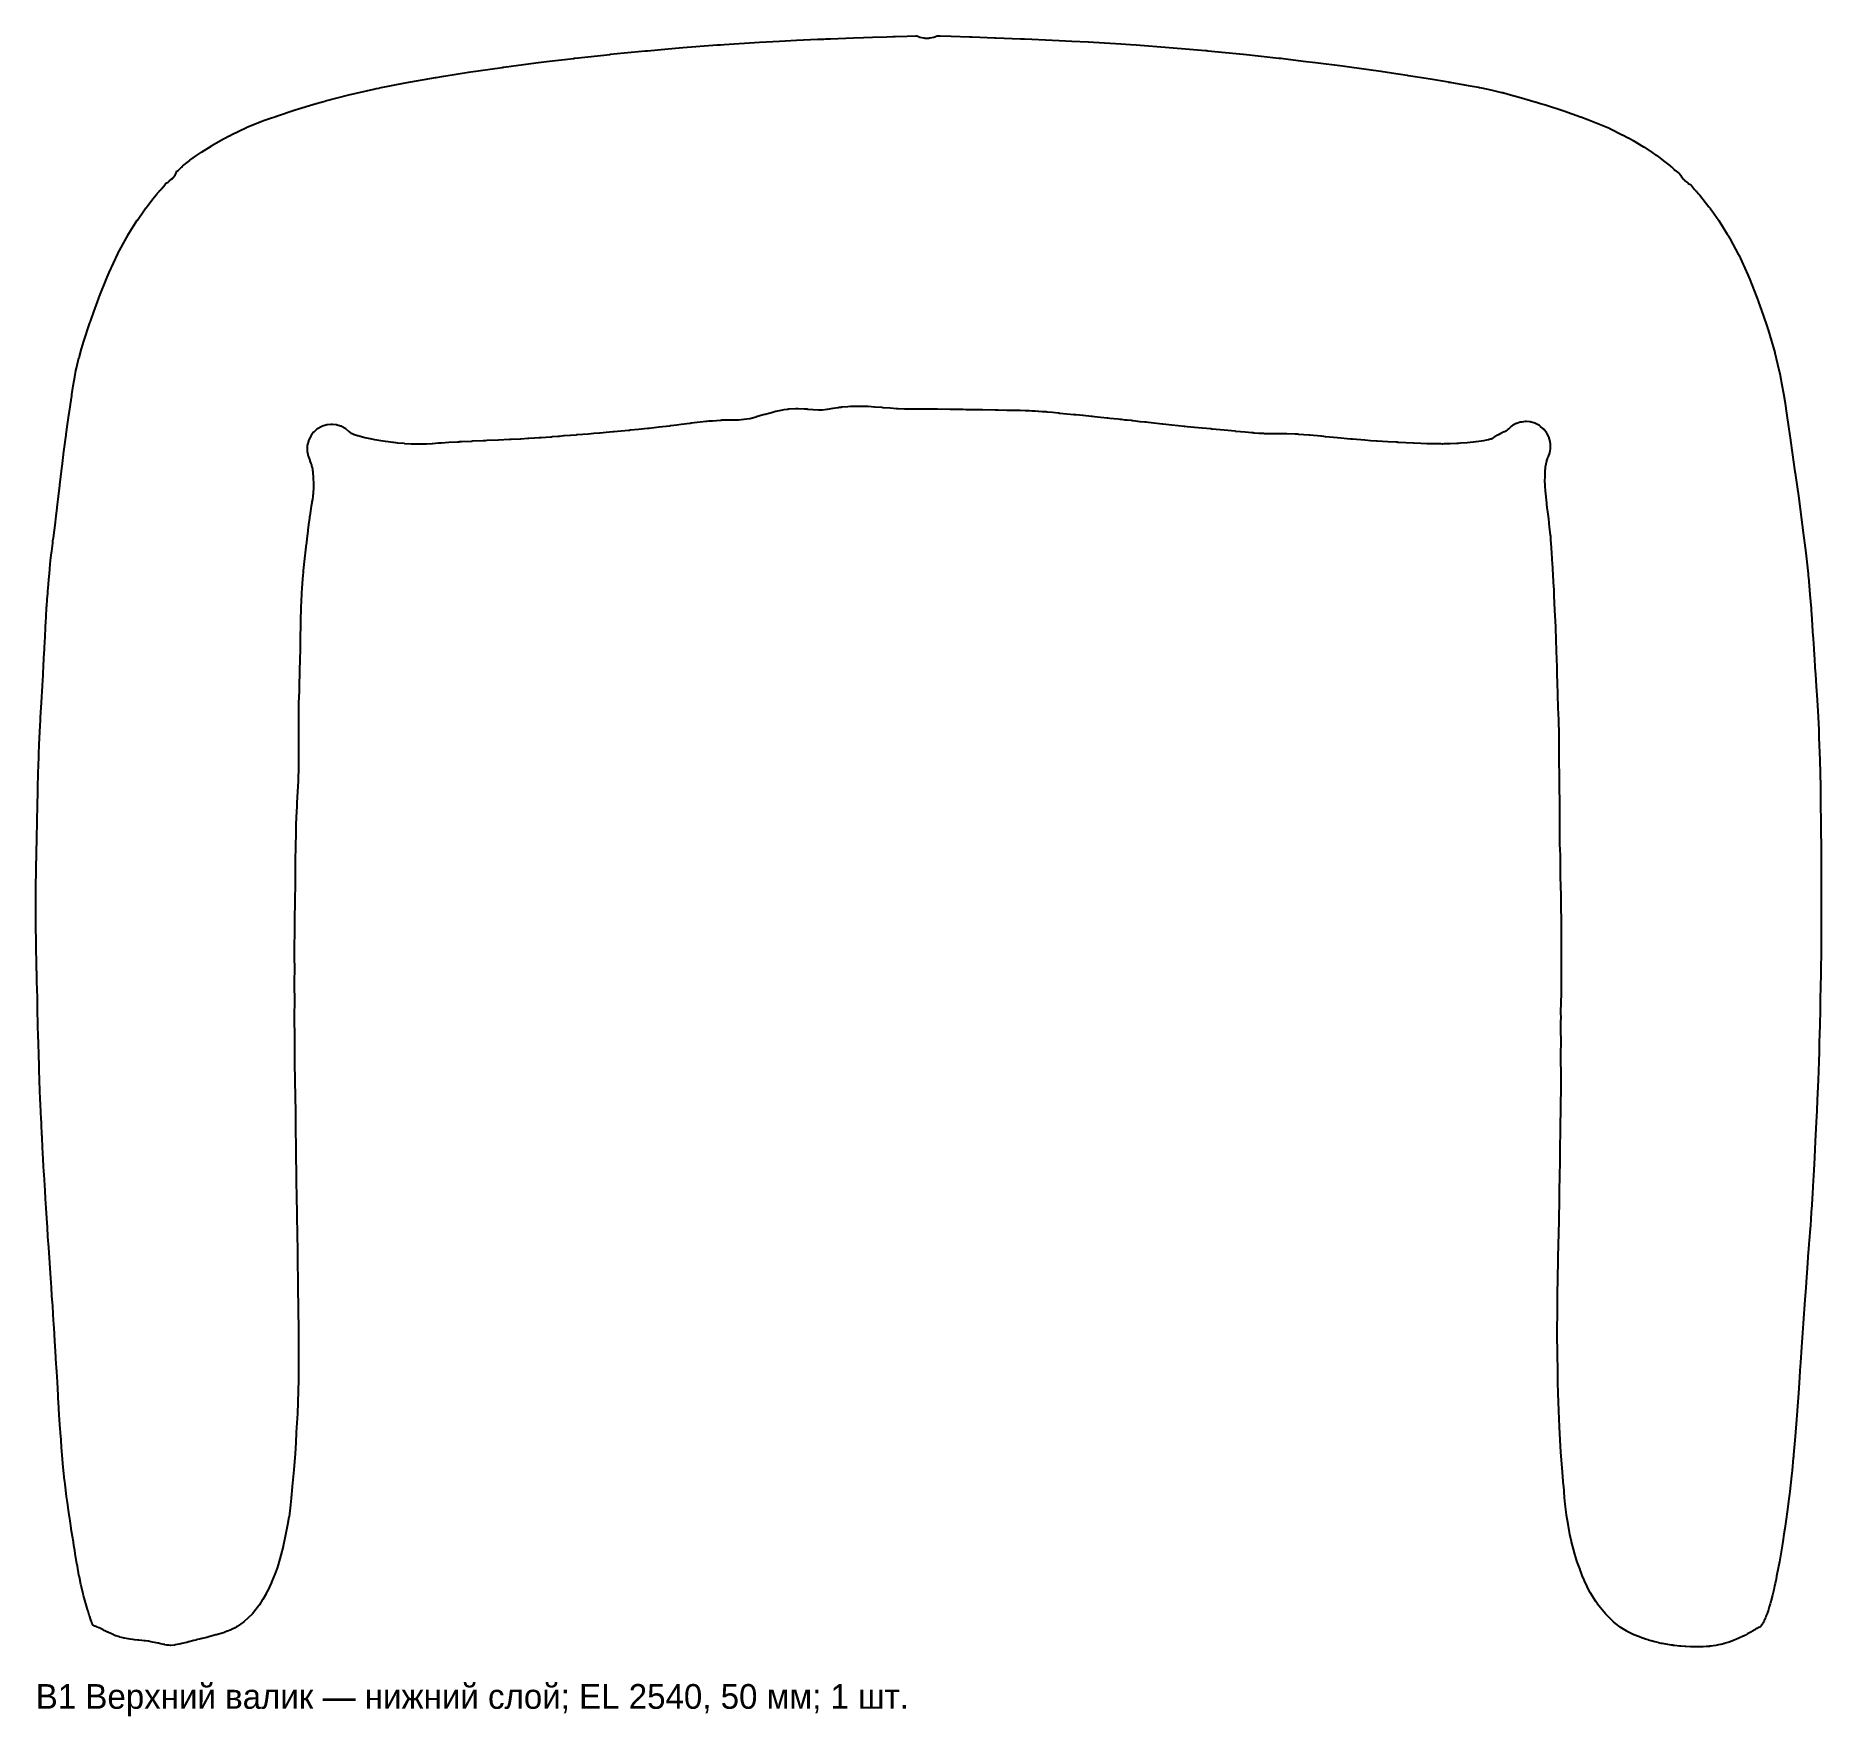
# Model space of a CAD drawing. Header units: millimetres. Extents: x 0 to 722, y -28 to 651.
import ezdxf

# ---------------------------------------------------------------- set-up
doc = ezdxf.new("R2010")
doc.units = ezdxf.units.MM
doc.layers.add('CUT_OUT', color=7, linetype='Continuous')
doc.layers.add('TEXT', color=8, linetype='Continuous')

msp = doc.modelspace()

# ---------------------------------------------------------------- texts
at = {"layer": 'TEXT'}
msp.add_text('В1 Верхний валик — нижний слой; EL 2540, 50 мм; 1 шт.', height=10, dxfattribs=at).set_placement((0, -25))

# ---------------------------------------------------------------- linework, layer by layer
at = {"layer": 'CUT_OUT'}
msp.add_lwpolyline([(22.99, 9.03), (22.96, 9.09), (22.77, 9.6), (22.77, 9.62), (22.74, 9.67), (22.73, 9.71), (22.51, 10.34), (22.28, 11), (22.28, 11), (22, 11.84), (21.99, 11.86), (21.83, 12.34), (21.67, 12.86), (21.17, 14.43), (21.06, 14.8), (21.05, 14.82), (20.95, 15.18), (20.23, 17.62), (20.18, 17.82), (20.17, 17.84), (20.12, 18.01), (19.36, 20.86), (19.36, 20.86), (19.22, 21.37), (19.21, 21.41), (18.39, 24.79), (18.34, 25), (18.33, 25.03), (18.28, 25.29), (17.64, 28.33), (17.57, 28.68), (17.56, 28.71), (17.5, 29.04), (16.84, 32.71), (16.84, 32.72), (16.73, 33.28), (16.73, 33.29), (16.72, 33.34), (16.68, 33.6), (16.68, 33.6), (15.98, 37.77), (15.79, 38.94), (15.47, 40.96), (15.46, 40.97), (15.23, 42.44), (14.87, 44.64), (14.4, 47.67), (14.34, 48.02), (13.88, 51.04), (13.4, 54.29), (13.26, 55.24), (12.81, 58.46), (12.49, 60.84), (12.49, 60.85), (11.88, 65.79), (11.75, 66.89), (11.7, 67.39), (11.69, 67.41), (11.57, 68.67), (11.57, 68.68), (11.57, 68.71), (11.57, 68.72), (11.03, 74.04), (10.85, 76.01), (10.46, 80.67), (10.23, 83.67), (10.02, 86.59), (9.98, 87.16), (9.94, 87.92), (9.94, 87.93), (9.93, 87.98), (9.93, 87.99), (9.54, 93.87), (9.22, 98.96), (9.14, 100.38), (9.08, 101.67), (9.08, 101.68), (9.07, 101.77), (9.07, 101.78), (8.75, 106.97), (8.49, 111.4), (8.41, 112.86), (8.41, 112.88), (8.4, 112.99), (8.4, 113.01), (8.38, 113.32), (8.32, 114.22), (8.01, 119.71), (7.92, 121.43), (7.92, 121.46), (7.91, 121.6), (7.91, 121.62), (7.78, 123.58), (7.42, 129.15), (7.37, 130.11), (7.36, 130.12), (7.36, 130.2), (7.36, 130.21), (7.33, 130.73), (7.33, 130.73), (7.32, 130.77), (7.32, 130.77), (7.25, 131.79), (6.87, 137.74), (6.87, 137.75), (6.58, 141.97), (6.58, 141.98), (6.35, 145.25), (6.09, 149.02), (5.81, 153.17), (5.53, 157.27), (5.53, 157.27), (5.25, 161.45), (4.96, 165.76), (4.71, 169.63), (4.49, 173.22), (4.48, 173.23), (4.48, 173.26), (4.48, 173.26), (4.21, 177.39), (3.97, 181.17), (3.77, 184.48), (3.51, 188.82), (3.38, 191.01), (3.32, 192.14), (3.32, 192.14), (3.32, 192.17), (3.32, 192.18), (3.18, 194.35), (3.03, 197.22), (2.92, 199.63), (2.92, 199.64), (2.91, 199.72), (2.91, 199.74), (2.79, 201.83), (2.58, 205.99), (2.55, 206.55), (2.55, 206.55), (2.55, 206.6), (2.55, 206.61), (2.54, 206.83), (2.54, 206.84), (2.54, 206.87), (2.54, 206.87), (2.52, 207.18), (2.32, 211.18), (2.32, 211.19), (2.16, 214.22), (2.16, 214.23), (2.1, 215.32), (2.04, 216.46), (1.9, 219.11), (1.79, 221.67), (1.79, 221.67), (1.74, 222.67), (1.7, 223.73), (1.62, 225.98), (1.57, 227.84), (1.57, 227.85), (1.57, 227.94), (1.57, 227.96), (1.5, 229.74), (1.41, 232.48), (1.38, 233.9), (1.34, 235.26), (1.34, 235.27), (1.34, 235.31), (1.34, 235.32), (1.24, 238.99), (1.09, 244.27), (1.07, 245.15), (1.05, 246.11), (0.9, 251.96), (0.77, 257.19), (0.77, 257.19), (0.73, 259.09), (0.66, 261.93), (0.56, 266.33), (0.51, 268.49), (0.51, 268.5), (0.51, 268.56), (0.51, 268.57), (0.4, 272.95), (0.38, 273.55), (0.32, 277.46), (0.32, 277.48), (0.32, 277.57), (0.32, 277.59), (0.22, 281.32), (0.2, 282.34), (0.16, 285.61), (0.16, 285.62), (0.16, 285.66), (0.16, 285.66), (0.13, 287.11), (0.1, 289.28), (0.06, 292.02), (0.04, 294.04), (0.02, 296.41), (0.01, 298.77), (0.01, 298.77), (0.01, 298.82), (0.01, 298.83), (0, 300.53), (0, 302.25), (0.01, 304.3), (0.04, 306.53), (0.06, 307.97), (0.09, 309.08), (0.09, 309.09), (0.09, 309.12), (0.09, 309.13), (0.14, 311.94), (0.22, 315.98), (0.23, 316.29), (0.23, 316.29), (0.24, 316.56), (0.24, 316.57), (0.29, 319.05), (0.34, 321.22), (0.34, 321.23), (0.34, 321.25), (0.34, 321.26), (0.45, 326.54), (0.46, 326.96), (0.47, 327.41), (0.47, 327.41), (0.58, 333.1), (0.58, 333.1), (0.62, 335.25), (0.69, 338.81), (0.69, 338.82), (0.7, 339.37), (0.72, 340.19), (0.84, 345.69), (0.9, 348.37), (0.9, 348.38), (0.9, 348.42), (0.9, 348.43), (0.97, 352.01), (1, 353.28), (1, 353.3), (1.11, 356.34), (1.11, 356.35), (1.11, 356.41), (1.11, 356.42), (1.21, 359.73), (1.25, 360.76), (1.43, 364.73), (1.43, 364.74), (1.44, 364.77), (1.44, 364.77), (1.55, 367.37), (1.82, 372.53), (1.92, 374.45), (1.99, 375.76), (2.33, 381.8), (2.72, 388.48), (2.72, 388.48), (2.77, 389.35), (2.77, 389.36), (2.82, 390.15), (3.19, 396.59), (3.19, 396.6), (3.19, 396.66), (3.19, 396.66), (3.46, 401.94), (3.46, 401.95), (3.51, 402.95), (3.51, 402.96), (3.51, 402.99), (3.51, 402.99), (3.55, 403.99), (3.76, 408.34), (3.94, 412.03), (3.94, 412.04), (3.98, 412.91), (4.03, 413.79), (4.19, 416.8), (4.19, 416.82), (4.39, 419.82), (4.42, 420.24), (4.42, 420.26), (4.44, 420.55), (4.44, 420.56), (4.45, 420.62), (4.45, 420.63), (4.67, 423.52), (4.86, 425.79), (4.92, 426.5), (4.92, 426.5), (4.94, 426.79), (5.17, 429.43), (5.35, 431.56), (5.35, 431.57), (5.35, 431.62), (5.35, 431.63), (5.43, 432.57), (5.66, 435.46), (5.66, 435.5), (5.67, 435.59), (5.67, 435.61), (5.69, 435.76), (5.69, 435.78), (5.7, 435.92), (5.7, 435.94), (6.04, 439.21), (6.04, 439.24), (6.14, 440.04), (6.14, 440.06), (6.16, 440.2), (6.16, 440.23), (6.38, 442.27), (6.38, 442.29), (6.46, 442.98), (6.46, 443), (6.87, 446.14), (6.87, 446.16), (6.89, 446.27), (6.89, 446.29), (6.99, 447.19), (7.14, 448.37), (7.54, 451.45), (7.95, 454.56), (7.95, 454.58), (7.96, 454.64), (7.96, 454.65), (8.13, 455.99), (8.13, 455.99), (8.26, 457.07), (8.68, 460.39), (8.68, 460.41), (8.69, 460.52), (8.69, 460.54), (8.84, 461.8), (8.84, 461.82), (9.11, 463.95), (9.11, 463.96), (9.11, 464.01), (9.12, 464.02), (9.23, 464.96), (9.23, 464.97), (9.24, 465.02), (9.24, 465.02), (9.75, 469.53), (9.76, 469.56), (9.76, 469.59), (9.76, 469.62), (9.79, 469.79), (9.79, 469.82), (9.8, 469.9), (10.31, 474.12), (10.45, 475.24), (10.45, 475.26), (10.47, 475.39), (10.47, 475.41), (10.8, 478.27), (10.98, 479.78), (11.25, 481.89), (11.25, 481.9), (11.25, 481.97), (11.26, 481.98), (11.28, 482.15), (11.3, 482.31), (11.77, 486), (12.04, 488.02), (12.28, 489.87), (12.3, 489.97), (12.32, 490.14), (12.32, 490.15), (12.33, 490.19), (12.33, 490.2), (12.89, 494.18), (13.41, 497.89), (13.46, 498.19), (13.5, 498.47), (13.5, 498.49), (13.52, 498.6), (13.52, 498.62), (14.04, 502.27), (14.54, 505.75), (14.54, 505.77), (14.56, 505.88), (14.6, 506.11), (14.6, 506.13), (14.62, 506.26), (14.62, 506.28), (15.14, 509.7), (15.14, 509.72), (15.49, 511.89), (15.5, 511.91), (15.77, 513.44), (16.24, 515.95), (16.25, 516), (16.45, 516.86), (16.45, 516.89), (16.76, 518.14), (17.49, 521.08), (17.51, 521.15), (18.26, 523.69), (18.26, 523.69), (18.27, 523.72), (18.27, 523.72), (19.34, 527.38), (19.36, 527.42), (21.95, 535.29), (22.09, 535.71), (22.1, 535.75), (22.21, 536.03), (22.21, 536.04), (22.23, 536.1), (22.24, 536.11), (23.52, 539.67), (25.52, 545.23), (25.54, 545.28), (28.89, 553.65), (28.89, 553.65), (28.91, 553.69), (28.91, 553.7), (29.27, 554.6), (29.29, 554.67), (29.7, 555.56), (33.17, 563.14), (33.21, 563.23), (36.7, 569.62), (36.7, 569.63), (37.19, 570.52), (37.24, 570.6), (37.7, 571.34), (41.07, 576.7), (41.12, 576.77), (44.02, 580.88), (44.02, 580.89), (44.04, 580.91), (44.04, 580.91), (44.59, 581.69), (44.63, 581.74), (45.04, 582.28), (47.39, 585.32), (47.42, 585.36), (48.9, 587.16), (48.9, 587.17), (48.93, 587.2), (48.93, 587.2), (49.19, 587.52), (49.23, 587.57), (49.31, 587.65), (50.04, 588.47), (50.1, 588.53), (50.37, 588.8), (50.38, 588.81), (50.4, 588.83), (50.41, 588.84), (50.55, 588.98), (50.56, 588.99), (50.61, 589.04), (50.62, 589.05), (50.67, 589.1), (50.79, 589.23), (51.03, 589.49), (52.27, 591.07), (52.47, 591.36), (52.56, 591.51), (52.61, 591.58), (52.67, 591.62), (53.5, 592.09), (53.76, 592.25), (54, 592.44), (55.08, 593.39), (55.3, 593.6), (55.5, 593.84), (56.36, 594.98), (56.54, 595.24), (56.68, 595.51), (57.13, 596.47), (57.17, 596.54), (57.23, 596.58), (57.23, 596.59), (57.32, 596.65), (57.59, 596.87), (59.06, 598.23), (59.31, 598.48), (59.36, 598.54), (59.41, 598.6), (59.44, 598.63), (59.54, 598.72), (60.11, 599.22), (60.18, 599.28), (60.26, 599.34), (60.6, 599.6), (60.6, 599.61), (60.66, 599.65), (60.66, 599.65), (62.29, 600.91), (62.34, 600.95), (65.01, 602.86), (65.79, 603.41), (65.85, 603.45), (66.98, 604.16), (66.99, 604.17), (67.06, 604.21), (67.07, 604.22), (70.89, 606.68), (70.95, 606.72), (75.98, 609.6), (77.28, 610.33), (77.37, 610.38), (78.91, 611.12), (78.92, 611.12), (78.99, 611.15), (79, 611.16), (85.3, 614.24), (85.4, 614.29), (92.47, 617.1), (92.52, 617.12), (94.5, 617.83), (94.55, 617.85), (97.12, 618.67), (97.15, 618.68), (97.28, 618.73), (97.3, 618.73), (104.89, 621.31), (104.93, 621.32), (113.37, 623.86), (115.42, 624.46), (115.47, 624.47), (117.07, 624.89), (117.08, 624.89), (117.14, 624.9), (117.15, 624.91), (126.56, 627.41), (126.61, 627.42), (136.7, 629.72), (136.73, 629.73), (137.64, 629.92), (137.67, 629.92), (138.85, 630.14), (138.86, 630.15), (138.95, 630.16), (138.96, 630.16), (149.36, 632.22), (149.39, 632.22), (161.62, 634.38), (161.77, 634.41), (161.79, 634.41), (161.9, 634.43), (161.91, 634.43), (164.99, 634.92), (174.98, 636.51), (175, 636.51), (188.61, 638.48), (188.62, 638.48), (188.65, 638.48), (188.66, 638.48), (188.96, 638.53), (188.98, 638.53), (189.28, 638.57), (200.15, 640), (203.33, 640.42), (206.59, 640.81), (217.44, 642.12), (217.45, 642.12), (217.8, 642.17), (217.81, 642.17), (218.16, 642.21), (232.31, 643.76), (232.33, 643.77), (246.43, 645.15), (246.92, 645.2), (246.93, 645.2), (247.4, 645.24), (255.72, 645.97), (261.71, 646.49), (275.59, 647.56), (275.59, 647.56), (276.85, 647.66), (278.38, 647.77), (292.61, 648.69), (292.63, 648.69), (300.81, 649.1), (307.64, 649.45), (316.08, 649.85), (318.7, 649.95), (319.45, 649.99), (321.39, 650.06), (330.67, 650.42), (334.9, 650.57), (334.9, 650.57), (338.38, 650.7), (344.18, 650.9), (346.54, 650.98), (347.58, 651.01), (352.38, 651.17), (355.93, 651.28), (356.05, 651.28), (356.07, 651.28), (356.1, 651.28), (356.13, 651.28), (356.19, 651.28), (356.26, 651.26), (356.92, 650.95), (357.22, 650.84), (357.53, 650.75), (358.99, 650.43), (359.3, 650.38), (359.62, 650.36), (361.11, 650.36), (361.44, 650.38), (361.75, 650.43), (363.21, 650.75), (363.52, 650.83), (363.82, 650.95), (364.47, 651.25), (364.53, 651.27), (364.59, 651.27), (365.29, 651.26), (365.3, 651.26), (365.33, 651.25), (365.34, 651.25), (365.43, 651.25), (365.45, 651.25), (365.68, 651.24), (370.2, 651.09), (377.6, 650.84), (377.6, 650.84), (378.09, 650.83), (378.65, 650.81), (387.89, 650.48), (388.24, 650.47), (398.23, 650.08), (399.81, 650.01), (402.78, 649.88), (402.79, 649.88), (413.82, 649.39), (419.03, 649.14), (425.58, 648.83), (425.6, 648.82), (438.74, 648.01), (442.67, 647.76), (442.69, 647.76), (444.95, 647.59), (458.36, 646.59), (458.38, 646.59), (466.6, 645.89), (473.05, 645.33), (473.5, 645.29), (473.52, 645.29), (473.98, 645.24), (488.31, 643.83), (488.33, 643.82), (502.73, 642.24), (503.08, 642.2), (503.1, 642.2), (503.42, 642.16), (503.43, 642.15), (512.58, 641.05), (517.5, 640.46), (528.36, 639.05), (531.22, 638.68), (531.29, 638.67), (543.86, 636.92), (543.88, 636.91), (548.24, 636.26), (554.52, 635.31), (554.54, 635.31), (554.63, 635.29), (554.65, 635.29), (554.87, 635.26), (554.88, 635.26), (555.06, 635.23), (564.02, 633.8), (571.25, 632.58), (571.27, 632.58), (571.35, 632.56), (571.37, 632.56), (571.96, 632.47), (572.44, 632.39), (578.5, 631.34), (578.5, 631.34), (579.21, 631.21), (583.4, 630.47), (583.84, 630.38), (583.87, 630.38), (584.58, 630.23), (584.59, 630.22), (584.66, 630.21), (584.68, 630.21), (588.4, 629.45), (588.45, 629.44), (592.78, 628.4), (593.22, 628.3), (593.28, 628.28), (593.52, 628.21), (593.54, 628.21), (593.64, 628.18), (593.66, 628.17), (596.41, 627.43), (599.88, 626.48), (599.91, 626.47), (606.74, 624.44), (606.76, 624.44), (606.87, 624.4), (606.89, 624.4), (608.49, 623.95), (608.53, 623.94), (610.5, 623.32), (610.51, 623.32), (617.87, 620.94), (617.92, 620.93), (624.7, 618.49), (624.71, 618.48), (624.8, 618.45), (624.82, 618.45), (627.59, 617.48), (627.66, 617.45), (630.33, 616.38), (636.38, 613.87), (636.48, 613.82), (641.54, 611.26), (641.55, 611.26), (641.62, 611.22), (641.63, 611.22), (643.96, 610.06), (644.05, 610.01), (645.91, 608.93), (650.15, 606.41), (650.23, 606.36), (653.59, 604.1), (653.59, 604.09), (653.63, 604.07), (653.63, 604.07), (655.14, 603.06), (655.2, 603.02), (656.21, 602.27), (658.76, 600.37), (658.79, 600.34), (660.35, 599.11), (660.35, 599.1), (660.94, 598.64), (660.99, 598.6), (661.21, 598.41), (661.88, 597.82), (661.95, 597.76), (662.16, 597.56), (662.16, 597.55), (662.38, 597.34), (662.38, 597.34), (662.49, 597.23), (662.6, 597.12), (662.86, 596.9), (664.41, 595.69), (664.7, 595.5), (664.76, 595.46), (664.81, 595.42), (664.85, 595.36), (665.19, 594.73), (665.34, 594.46), (665.53, 594.21), (666.44, 593.11), (666.65, 592.88), (666.88, 592.68), (668, 591.78), (668.25, 591.6), (668.52, 591.45), (669.16, 591.13), (669.22, 591.09), (669.26, 591.04), (669.3, 590.97), (669.5, 590.69), (670.73, 589.17), (670.96, 588.91), (671.09, 588.78), (671.18, 588.69), (671.18, 588.69), (671.21, 588.66), (671.21, 588.66), (671.38, 588.49), (671.63, 588.25), (671.69, 588.19), (672.37, 587.43), (672.51, 587.28), (672.55, 587.23), (672.87, 586.84), (674.29, 585.13), (674.32, 585.09), (676.6, 582.16), (677.08, 581.53), (677.12, 581.48), (677.72, 580.63), (680.56, 576.61), (680.6, 576.55), (684, 571.12), (684, 571.11), (684.49, 570.34), (684.54, 570.26), (685.02, 569.36), (688.6, 562.75), (688.65, 562.66), (692.3, 554.62), (692.7, 553.72), (692.73, 553.65), (693.1, 552.72), (696.66, 543.67), (696.69, 543.61), (698.5, 538.36), (700.15, 533.58), (700.29, 533.18), (700.31, 533.11), (700.52, 532.41), (700.52, 532.4), (703.27, 523.18), (703.3, 523.09), (704.36, 518.59), (705.42, 514.01), (705.43, 513.94), (706.11, 510.23), (706.76, 506.62), (706.76, 506.6), (707.41, 502.71), (707.42, 502.68), (707.98, 498.74), (707.98, 498.74), (708.79, 493.17), (709.55, 487.74), (709.55, 487.73), (709.55, 487.7), (709.55, 487.7), (710.93, 478.02), (710.93, 478.01), (710.94, 477.96), (710.94, 477.95), (711.25, 475.91), (711.46, 474.47), (712.88, 464.3), (714.33, 453.48), (714.34, 453.47), (714.34, 453.41), (714.35, 453.4), (714.42, 452.86), (714.42, 452.85), (714.49, 452.37), (715.77, 442.22), (715.77, 442.2), (716.68, 433.78), (716.68, 433.77), (716.68, 433.74), (716.68, 433.73), (716.76, 433.04), (716.76, 433.02), (716.82, 432.43), (717.44, 425.43), (717.45, 425.41), (717.87, 419.79), (717.87, 419.78), (717.87, 419.76), (717.87, 419.75), (717.94, 418.82), (718.03, 417.65), (718.34, 412.99), (718.51, 410.48), (718.51, 410.46), (718.51, 410.36), (718.52, 410.34), (718.74, 407.46), (718.88, 405.6), (718.88, 405.57), (719, 403.52), (719, 403.49), (719.01, 403.36), (719.01, 403.34), (719.19, 401.01), (719.19, 400.99), (719.29, 399.22), (719.47, 395.99), (719.47, 395.97), (719.48, 395.88), (719.48, 395.87), (719.66, 393.15), (719.66, 393.15), (719.99, 388.33), (720.11, 386.35), (720.21, 384.68), (720.21, 384.67), (720.59, 378.44), (720.59, 378.42), (720.97, 370.7), (721.04, 369.31), (721.04, 369.29), (721.1, 367.58), (721.1, 367.57), (721.42, 358.41), (721.42, 358.39), (721.65, 347.86), (721.7, 345.42), (721.74, 342.53), (721.74, 342.53), (721.89, 331.47), (721.96, 321.91), (721.99, 317.61), (722, 311.45), (722.02, 304.76), (722.01, 301.57), (722.01, 301.57), (722.01, 301.53), (722.01, 301.53), (722.03, 294.73), (722.02, 293.64), (721.96, 287.61), (721.96, 287.6), (721.95, 287.55), (721.95, 287.54), (721.93, 281.62), (721.91, 280.28), (721.81, 274.41), (721.81, 274.41), (721.81, 274.37), (721.81, 274.36), (721.78, 271.7), (721.71, 267.12), (721.62, 261.67), (721.54, 257.6), (721.41, 251.37), (721.21, 244.29), (721.21, 244.28), (721.12, 240.62), (720.99, 236.71), (720.72, 229.13), (720.37, 221.15), (720.37, 221.14), (720.19, 216.74), (719.97, 212.14), (719.59, 204.4), (719.23, 197.91), (719.23, 197.9), (719.22, 197.87), (719.22, 197.86), (718.96, 192.75), (718.6, 186.27), (718.41, 183.02), (718.32, 181.59), (718.32, 181.57), (718.32, 181.49), (718.32, 181.47), (718.16, 178.64), (717.98, 175.76), (717.98, 175.74), (717.77, 172.95), (717.77, 172.93), (717.76, 172.79), (717.76, 172.77), (717.61, 170.34), (717.61, 170.33), (717.43, 167.78), (717.43, 167.76), (717.25, 165.61), (717.25, 165.6), (717.25, 165.52), (717.24, 165.5), (717.18, 164.59), (717.04, 162.7), (716.65, 157.63), (716.65, 157.62), (716.31, 153.12), (716.04, 149.43), (715.73, 145.36), (715.73, 145.36), (715.36, 140.36), (715.36, 140.36), (714.97, 134.85), (714.68, 130.79), (714.68, 130.78), (714.67, 130.73), (714.67, 130.72), (714.43, 126.98), (714.03, 121.21), (713.61, 115.03), (713.61, 115.02), (713.6, 114.99), (713.6, 114.98), (713.39, 111.74), (713.21, 108.86), (712.76, 102.55), (712.24, 95.55), (712.24, 95.54), (712.24, 95.5), (712.24, 95.49), (712.11, 93.56), (711.99, 91.96), (711.45, 85.12), (710.8, 77.6), (710.8, 77.59), (710.79, 77.5), (710.79, 77.49), (710.75, 76.88), (710.71, 76.42), (710.71, 76.4), (710.21, 71.29), (710, 69.18), (710, 69.17), (709.29, 62.84), (709.17, 61.77), (709.16, 61.75), (708.91, 59.87), (708.91, 59.87), (708.91, 59.83), (708.91, 59.82), (708.24, 54.61), (708.23, 54.59), (707.82, 51.64), (707.26, 47.86), (706.9, 45.55), (706.43, 42.59), (706.15, 40.92), (705.07, 34.43), (704.98, 33.94), (704.98, 33.91), (704.93, 33.68), (704.71, 32.55), (704.71, 32.54), (704.7, 32.49), (704.7, 32.48), (703.97, 28.58), (703.97, 28.56), (703.73, 27.38), (703.72, 27.36), (703.36, 25.71), (703.15, 24.72), (702.77, 23.08), (702.77, 23.05), (702.37, 21.47), (702.24, 20.92), (701.84, 19.39), (701.84, 19.37), (701.45, 17.97), (701.31, 17.45), (700.96, 16.24), (700.96, 16.21), (700.63, 15.13), (700.48, 14.67), (700.48, 14.66), (700.23, 13.89), (700.22, 13.86), (699.99, 13.22), (699.8, 12.69), (699.79, 12.66), (699.66, 12.3), (699.64, 12.27), (699.47, 11.84), (699.25, 11.3), (699.22, 11.24), (699.16, 11.1), (699.15, 11.08), (698.97, 10.7), (698.96, 10.67), (698.88, 10.51), (698.87, 10.49), (698.77, 10.27), (698.72, 10.17), (698.49, 9.75), (698.46, 9.69), (698.43, 9.64), (698.31, 9.47), (697.93, 9.01), (697.83, 8.87), (697.78, 8.81), (697.73, 8.73), (697.52, 8.42), (697.37, 8.16), (697.37, 8.16), (697.29, 8.03), (697.22, 7.99), (696.75, 7.81), (696.55, 7.71), (696.41, 7.64), (696.4, 7.64), (696.34, 7.61), (696.33, 7.6), (696.06, 7.47), (695.97, 7.42), (695.49, 7.16), (695.41, 7.11), (694.83, 6.77), (694.64, 6.66), (694.46, 6.56), (694.45, 6.55), (694.42, 6.54), (694.42, 6.53), (693.58, 6.04), (693.57, 6.04), (693.54, 6.02), (692.45, 5.42), (692.45, 5.41), (692.19, 5.27), (692.15, 5.25), (691.34, 4.83), (690.53, 4.41), (690.49, 4.39), (690.14, 4.22), (690.14, 4.22), (688.99, 3.67), (688.75, 3.56), (688.7, 3.53), (687.48, 3.02), (687.48, 3.01), (687.44, 3), (687.43, 2.99), (686.85, 2.74), (686.78, 2.71), (685.17, 2.11), (685.16, 2.11), (685.05, 2.07), (684.99, 2.05), (684.76, 1.98), (683.16, 1.48), (683.1, 1.46), (682.83, 1.38), (682.82, 1.38), (682.8, 1.38), (682.79, 1.38), (682.07, 1.18), (682.04, 1.18), (681.35, 1), (681.29, 0.99), (680.47, 0.82), (679.43, 0.61), (679.34, 0.59), (678.24, 0.44), (678.24, 0.44), (677.54, 0.34), (677.48, 0.33), (676.78, 0.26), (676.76, 0.25), (676.07, 0.2), (676.05, 0.19), (675.98, 0.19), (675.96, 0.19), (675.59, 0.15), (675.53, 0.15), (674.23, 0.07), (674.21, 0.07), (673.85, 0.06), (673.82, 0.06), (673.69, 0.05), (673.67, 0.05), (673.53, 0.04), (673.47, 0.04), (671.85, 0.01), (671.84, 0.01), (671.64, 0), (671.61, 0), (671.47, 0), (671.37, 0), (669.63, 0.03), (669.46, 0.03), (669.43, 0.03), (669.31, 0.03), (669.26, 0.04), (667.31, 0.13), (667.16, 0.14), (667.14, 0.14), (667.09, 0.14), (667.03, 0.15), (665.21, 0.3), (664.81, 0.33), (664.77, 0.34), (662.47, 0.6), (662.42, 0.61), (662.13, 0.65), (662.12, 0.66), (662.08, 0.66), (662.07, 0.66), (661.4, 0.76), (660.03, 0.96), (659.96, 0.97), (659.25, 1.11), (659.23, 1.11), (659.13, 1.13), (659.11, 1.14), (657.85, 1.36), (657.41, 1.44), (657.33, 1.46), (656.25, 1.72), (656.23, 1.72), (656.13, 1.74), (656.12, 1.75), (654.8, 2.04), (654.71, 2.06), (653.22, 2.49), (653.21, 2.49), (653.14, 2.51), (653.13, 2.52), (652.14, 2.79), (652.06, 2.82), (650.98, 3.18), (649.81, 3.58), (649.8, 3.58), (649.73, 3.6), (649.72, 3.61), (649.3, 3.75), (649.21, 3.78), (646.62, 4.8), (646.41, 4.89), (646.31, 4.93), (646.29, 4.94), (643.49, 6.29), (643.39, 6.34), (642.7, 6.75), (642.66, 6.77), (640.7, 7.98), (640.56, 8.08), (638.82, 9.44), (638.8, 9.46), (637.97, 10.13), (637.85, 10.23), (634.84, 13.27), (634.74, 13.38), (631.59, 17.29), (631.52, 17.38), (630.84, 18.38), (630.8, 18.44), (628.57, 22.05), (628.5, 22.18), (628.48, 22.2), (626.3, 26.7), (626.28, 26.73), (625.81, 27.76), (625.76, 27.87), (624.52, 31.23), (624.51, 31.25), (624.47, 31.34), (624.47, 31.36), (623.18, 34.71), (623.15, 34.8), (622.88, 35.66), (622.87, 35.71), (622.23, 37.98), (622.23, 37.99), (621.02, 42.48), (621, 42.57), (620.41, 45.47), (620.4, 45.5), (619.64, 49.59), (619.64, 49.61), (619, 53.27), (618.99, 53.35), (618.47, 57.74), (618.47, 57.77), (618.22, 60.43), (618.21, 60.46), (617.87, 65.08), (617.87, 65.11), (617.85, 65.28), (617.85, 65.31), (617.18, 72.36), (617.18, 72.39), (616.72, 78.76), (616.72, 78.78), (616.43, 83.77), (616.43, 83.79), (616.21, 88.82), (616.21, 88.84), (616.21, 88.95), (616.21, 88.97), (615.85, 95.5), (615.85, 95.52), (615.59, 102.42), (615.47, 106.97), (615.47, 106.99), (615.43, 111.31), (615.43, 111.32), (615.43, 111.4), (615.43, 111.42), (615.3, 118.55), (615.3, 118.57), (615.27, 126.28), (615.29, 130.05), (615.29, 130.07), (615.36, 133.32), (615.36, 133.34), (615.36, 133.46), (615.36, 133.48), (615.41, 142.27), (615.57, 156.11), (615.57, 156.13), (615.58, 156.68), (615.58, 156.7), (615.58, 156.81), (615.58, 156.83), (615.58, 156.94), (615.58, 157.05), (615.59, 157.54), (615.59, 157.56), (615.97, 172.3), (615.97, 172.31), (615.97, 172.36), (615.97, 172.37), (616.15, 181.2), (616.15, 181.2), (616.15, 181.23), (616.15, 181.24), (616.21, 185.16), (616.29, 189.64), (616.41, 196.84), (616.41, 196.84), (616.5, 202.78), (616.57, 207.36), (616.57, 207.36), (616.63, 211.52), (616.71, 216.43), (616.71, 216.44), (616.71, 216.47), (616.71, 216.48), (616.75, 220.65), (616.8, 224.26), (616.84, 227.09), (616.84, 227.11), (616.84, 227.24), (616.84, 227.26), (616.84, 231.35), (616.84, 231.37), (616.84, 231.5), (616.84, 231.52), (616.75, 237.66), (616.75, 237.72), (616.75, 238.08), (616.76, 238.13), (616.76, 238.2), (616.76, 238.35), (616.76, 239.22), (616.76, 239.32), (616.76, 239.39), (616.76, 239.49), (616.76, 239.53), (616.79, 244.9), (616.79, 244.93), (616.79, 245.13), (616.79, 245.17), (616.73, 249.11), (616.73, 249.13), (616.73, 249.18), (616.73, 249.26), (616.73, 249.32), (616.72, 249.67), (616.72, 249.73), (616.72, 249.87), (616.72, 249.93), (616.73, 252.94), (616.73, 253), (616.78, 254.11), (616.78, 254.21), (616.78, 254.77), (616.78, 254.87), (616.75, 255.88), (616.75, 255.94), (616.77, 258.53), (616.78, 258.59), (616.8, 259.19), (616.8, 259.24), (616.81, 259.53), (616.81, 259.59), (616.82, 259.81), (616.82, 260.15), (616.82, 260.17), (616.94, 264.43), (616.94, 264.47), (616.94, 264.68), (616.94, 264.72), (616.96, 270.12), (616.96, 270.16), (616.98, 271.11), (616.98, 271.13), (617.01, 271.78), (617.01, 271.91), (617.01, 272.63), (617.01, 272.76), (616.98, 273.47), (616.98, 273.52), (616.95, 276.05), (616.95, 276.09), (617.03, 283.38), (617.03, 283.4), (617.03, 283.51), (617.03, 283.53), (617.02, 287.72), (617.02, 287.73), (617.02, 287.82), (617.02, 287.84), (616.95, 293.3), (616.86, 299.59), (616.86, 299.59), (616.86, 299.62), (616.86, 299.62), (616.8, 303.65), (616.8, 303.67), (616.8, 303.79), (616.79, 303.82), (616.57, 311.36), (616.57, 311.4), (616.53, 316.42), (616.53, 316.46), (616.57, 318.47), (616.57, 318.55), (616.56, 319.04), (616.56, 319.13), (616.51, 320.4), (616.51, 320.44), (616.49, 321.75), (616.49, 321.81), (616.48, 322.14), (616.48, 322.2), (616.36, 324.46), (616.36, 324.51), (616.24, 332.65), (616.24, 332.68), (616.26, 337.87), (616.26, 337.88), (616.27, 339.78), (616.27, 339.8), (616.27, 339.92), (616.27, 339.94), (616.16, 349.03), (616.14, 350.91), (616.06, 359.3), (616.06, 359.31), (616.06, 359.37), (616.06, 359.38), (616.06, 359.43), (616.05, 359.44), (616.05, 359.49), (616.05, 359.5), (616.05, 359.57), (616.05, 359.59), (615.97, 369.43), (615.94, 374.12), (615.94, 374.2), (615.93, 374.64), (615.92, 374.72), (615.64, 379.65), (615.64, 379.69), (615.31, 389.99), (615.31, 390.03), (615.3, 390.72), (615.3, 390.72), (615.3, 391.21), (615.3, 391.24), (615.3, 391.38), (615.29, 391.41), (615.16, 396.03), (615.01, 402.53), (615.01, 402.54), (615, 402.58), (615, 402.59), (614.73, 411.78), (614.73, 411.83), (614.72, 412.1), (614.71, 412.15), (614.55, 414.75), (614.32, 418.92), (614.32, 418.93), (614.06, 425.03), (613.95, 428.03), (613.94, 428.06), (613.93, 428.27), (613.93, 428.31), (613.62, 433.23), (613.29, 438.4), (613.29, 438.42), (613.25, 439.15), (613.25, 439.17), (613.25, 439.24), (613.25, 439.25), (613.21, 439.9), (613.21, 439.91), (613.21, 440), (613.21, 440.01), (612.93, 444.32), (612.93, 444.32), (612.71, 447.61), (612.71, 447.62), (612.71, 447.72), (612.7, 447.73), (612.61, 449), (612.6, 449.06), (612.57, 449.36), (612.57, 449.42), (612.19, 452.73), (612.19, 452.75), (612.05, 454.16), (612.01, 454.62), (612, 454.75), (611.89, 455.54), (611.87, 455.68), (611.82, 455.93), (611.81, 456), (611.41, 458.86), (611.41, 458.88), (611.2, 460.59), (611.19, 460.67), (611.18, 460.71), (611.18, 460.81), (611.11, 461.41), (611.1, 461.51), (610.99, 462.26), (610.99, 462.31), (610.71, 464.77), (610.71, 464.84), (610.54, 467.28), (610.54, 467.36), (610.5, 467.81), (610.49, 467.89), (610.4, 468.63), (610.39, 468.72), (610.34, 469.62), (610.33, 469.66), (610.28, 471.37), (610.28, 471.45), (610.31, 472.8), (610.31, 472.83), (610.31, 473.02), (610.31, 473.05), (610.31, 474.23), (610.31, 474.34), (610.4, 475.6), (610.41, 475.61), (610.46, 476.33), (610.48, 476.43), (610.55, 476.88), (610.55, 476.89), (610.56, 476.95), (610.56, 476.96), (610.74, 478.18), (610.76, 478.3), (611.02, 479.44), (611.06, 479.57), (611.26, 480.2), (611.33, 480.37), (611.57, 480.88), (611.68, 481.14), (612.21, 482.62), (612.3, 482.91), (612.36, 483.2), (612.56, 484.6), (612.58, 484.9), (612.58, 485.2), (612.5, 486.61), (612.46, 486.91), (612.4, 487.2), (612.04, 488.56), (611.95, 488.85), (611.82, 489.13), (611.2, 490.39), (611.05, 490.65), (610.87, 490.9), (610, 492.01), (609.81, 492.24), (609.59, 492.44), (608.51, 493.35), (608.27, 493.54), (608.02, 493.7), (606.78, 494.37), (606.51, 494.51), (606.23, 494.61), (604.88, 495.03), (604.59, 495.1), (604.29, 495.15), (602.89, 495.29), (602.59, 495.3), (602.28, 495.29), (600.88, 495.14), (600.58, 495.09), (600.29, 495.02), (598.95, 494.59), (598.66, 494.49), (598.39, 494.36), (597.16, 493.67), (596.91, 493.51), (596.67, 493.33), (595.48, 492.31), (595.26, 492.1), (595.08, 491.92), (594.98, 491.82), (594.96, 491.8), (594.91, 491.77), (594.67, 491.62), (594.59, 491.58), (594.43, 491.47), (594.28, 491.38), (593.88, 491.18), (593.84, 491.17), (593.12, 490.84), (593.05, 490.8), (592.64, 490.6), (592.57, 490.56), (592.22, 490.38), (592.21, 490.37), (591.86, 490.19), (591.84, 490.18), (591.22, 489.86), (591.06, 489.77), (590.17, 489.24), (590.02, 489.14), (589.78, 488.98), (589.65, 488.9), (589.47, 488.8), (589.35, 488.74), (588.74, 488.37), (588.61, 488.3), (588.54, 488.27), (588.28, 488.2), (588.22, 488.18), (587.85, 488.07), (587.78, 488.05), (587.43, 487.93), (587.26, 487.88), (586.69, 487.77), (586.66, 487.76), (585.44, 487.53), (585.37, 487.52), (583.55, 487.26), (582.45, 487.11), (582.38, 487.1), (581.37, 487.01), (581.35, 487.01), (581.23, 487), (581.2, 486.99), (578.85, 486.75), (578.8, 486.74), (576.14, 486.54), (576.13, 486.54), (575.33, 486.48), (575.31, 486.48), (574.6, 486.45), (572, 486.32), (571.96, 486.32), (569.42, 486.27), (569.41, 486.27), (569.36, 486.27), (569.35, 486.27), (568.87, 486.25), (568.83, 486.25), (568.36, 486.26), (565.91, 486.27), (565.88, 486.27), (563.39, 486.33), (563.06, 486.34), (563.04, 486.34), (562.72, 486.35), (562.7, 486.35), (562.57, 486.36), (562.55, 486.36), (560.04, 486.44), (557.23, 486.55), (557.21, 486.55), (557.19, 486.55), (554.01, 486.74), (551.06, 486.91), (551.04, 486.91), (550.88, 486.92), (550.85, 486.92), (550.51, 486.93), (550.49, 486.93), (550.07, 486.96), (550.07, 486.96), (550.03, 486.96), (550.02, 486.96), (546.69, 487.14), (542.42, 487.4), (542.3, 487.41), (542.18, 487.41), (539.8, 487.58), (537.39, 487.75), (532.43, 488.17), (532.15, 488.19), (532.12, 488.19), (531.79, 488.23), (531.77, 488.23), (531.68, 488.24), (531.66, 488.24), (526.37, 488.74), (521.51, 489.2), (521.49, 489.2), (520.81, 489.28), (520.8, 489.28), (519.99, 489.37), (519.96, 489.38), (519.79, 489.39), (519.76, 489.4), (515.15, 489.81), (515.12, 489.81), (514.98, 489.83), (514.95, 489.83), (510.64, 490.14), (510.61, 490.15), (510.3, 490.17), (510.23, 490.18), (509.83, 490.21), (509.76, 490.21), (509.46, 490.22), (509.45, 490.22), (509.38, 490.23), (509.37, 490.23), (505.9, 490.35), (505.89, 490.35), (505.8, 490.35), (505.75, 490.35), (505.51, 490.36), (505.47, 490.36), (502.48, 490.41), (502.47, 490.41), (502.44, 490.41), (502.43, 490.41), (502.07, 490.41), (502.05, 490.41), (501.93, 490.42), (501.9, 490.42), (501.45, 490.41), (499.1, 490.41), (497.42, 490.42), (496.96, 490.43), (496.89, 490.43), (496.43, 490.46), (496.4, 490.46), (496.23, 490.47), (496.2, 490.47), (494.69, 490.54), (494.64, 490.54), (492.78, 490.67), (492.75, 490.67), (492.27, 490.71), (492.26, 490.72), (491.81, 490.76), (491.8, 490.76), (491.73, 490.77), (491.72, 490.77), (489.05, 491), (485.3, 491.36), (485.22, 491.37), (485.21, 491.37), (485.18, 491.37), (485.17, 491.37), (485.09, 491.38), (483.55, 491.52), (480.59, 491.81), (480.58, 491.81), (475.73, 492.27), (475.45, 492.3), (475.12, 492.34), (475.11, 492.34), (475.05, 492.34), (475.04, 492.34), (470, 492.82), (465.63, 493.24), (464.71, 493.33), (464.7, 493.33), (464.63, 493.34), (464.62, 493.34), (464.55, 493.34), (464.54, 493.35), (459.47, 493.87), (455.81, 494.28), (455.79, 494.28), (455.65, 494.29), (455.62, 494.3), (454.39, 494.41), (452.14, 494.64), (452.12, 494.64), (449.98, 494.89), (449.95, 494.89), (448.99, 495.02), (448.93, 495.03), (448.59, 495.07), (448.53, 495.07), (446.62, 495.25), (446.58, 495.25), (445.64, 495.37), (445.61, 495.37), (443.82, 495.62), (443.74, 495.63), (443.27, 495.68), (443.19, 495.69), (441.38, 495.84), (441.36, 495.85), (440.63, 495.92), (440.58, 495.92), (439.02, 496.13), (438.95, 496.14), (438.57, 496.18), (438.5, 496.19), (437.69, 496.26), (437.67, 496.26), (435.92, 496.44), (435.9, 496.44), (434.31, 496.62), (433.47, 496.72), (433.44, 496.72), (433.32, 496.73), (433.3, 496.73), (430.56, 497.01), (428.17, 497.25), (428.15, 497.25), (427.28, 497.35), (427.27, 497.35), (427.2, 497.36), (427.19, 497.36), (427.09, 497.37), (427.08, 497.37), (427, 497.38), (426.99, 497.38), (426.9, 497.39), (423.61, 497.73), (423.6, 497.73), (423.54, 497.74), (423.53, 497.74), (420.6, 498.02), (420.59, 498.02), (420.2, 498.06), (419.83, 498.1), (419.82, 498.1), (419.78, 498.1), (419.77, 498.1), (416.94, 498.36), (414.07, 498.63), (414.04, 498.63), (414.02, 498.63), (413.99, 498.64), (413.82, 498.65), (413.79, 498.66), (413.42, 498.69), (413.4, 498.69), (411.11, 498.94), (409.02, 499.16), (408.95, 499.17), (408.6, 499.2), (408.53, 499.21), (407.93, 499.25), (407.92, 499.25), (407.89, 499.25), (407.88, 499.25), (407.06, 499.3), (407.03, 499.3), (405.6, 499.42), (405.58, 499.43), (405.41, 499.44), (405.38, 499.44), (404.18, 499.52), (404.15, 499.52), (403.96, 499.54), (403.93, 499.54), (402.82, 499.59), (401.71, 499.64), (401.69, 499.64), (401.61, 499.65), (401.6, 499.65), (400.28, 499.7), (400.26, 499.7), (400.11, 499.71), (400.08, 499.71), (398.05, 499.76), (398.03, 499.76), (397.28, 499.79), (397.27, 499.79), (397.22, 499.79), (397.21, 499.79), (396.64, 499.81), (396.61, 499.81), (396.42, 499.81), (396.39, 499.81), (393.29, 499.85), (392.74, 499.85), (392.72, 499.85), (389.21, 499.93), (389.19, 499.93), (389.08, 499.93), (389.06, 499.93), (388.63, 499.93), (388.03, 499.94), (382.8, 500.03), (382.8, 500.03), (377.47, 500.12), (377.46, 500.12), (377.41, 500.12), (377.4, 500.12), (376.2, 500.13), (374.98, 500.14), (369.72, 500.22), (369.71, 500.22), (364.64, 500.28), (364.64, 500.28), (363.68, 500.29), (363.67, 500.29), (363.62, 500.29), (363.61, 500.29), (362.87, 500.3), (358.73, 500.32), (355.2, 500.34), (355.2, 500.34), (355.17, 500.34), (355.17, 500.34), (354.66, 500.34), (354.25, 500.35), (351.36, 500.39), (351.33, 500.39), (348.68, 500.49), (348.66, 500.49), (348.59, 500.49), (348.58, 500.49), (348.34, 500.5), (348.3, 500.5), (348.13, 500.51), (348.12, 500.51), (345.5, 500.69), (345.48, 500.69), (342.73, 500.92), (342.73, 500.92), (342.69, 500.92), (342.68, 500.92), (342.45, 500.94), (342.23, 500.96), (342.22, 500.96), (342.16, 500.96), (342.14, 500.96), (339.36, 501.19), (339.22, 501.2), (339.2, 501.2), (336.59, 501.4), (336.54, 501.4), (336.23, 501.42), (336.17, 501.42), (335.5, 501.45), (335.42, 501.45), (335.02, 501.46), (334.95, 501.46), (332.48, 501.44), (332.45, 501.44), (331.28, 501.45), (331.27, 501.45), (330.97, 501.45), (330.81, 501.45), (329.89, 501.41), (329.73, 501.4), (329.47, 501.37), (328.41, 501.27), (328.37, 501.27), (326.07, 501.09), (326.01, 501.09), (325.67, 501.05), (325.61, 501.05), (325.03, 500.98), (324.95, 500.97), (324.51, 500.91), (324.43, 500.89), (322.36, 500.54), (322.33, 500.54), (320.09, 500.2), (320.07, 500.2), (320.02, 500.19), (319.96, 500.18), (318.16, 499.97), (318.05, 499.97), (316.66, 499.91), (316.5, 499.91), (314.42, 500.04), (314.39, 500.04), (312.23, 500.23), (312.21, 500.23), (311.89, 500.27), (311.81, 500.27), (311.36, 500.31), (311.29, 500.31), (310.83, 500.33), (310.82, 500.33), (310.76, 500.34), (310.75, 500.34), (308.32, 500.44), (308.17, 500.44), (307.32, 500.43), (307.17, 500.43), (304.6, 500.28), (304.14, 500.25), (303.92, 500.23), (302.69, 500.07), (302.47, 500.03), (302, 499.93), (299.23, 499.37), (299.13, 499.35), (298.55, 499.21), (298.45, 499.18), (295.53, 498.37), (295.52, 498.37), (295.49, 498.36), (295.48, 498.36), (294.91, 498.2), (294.89, 498.19), (294.77, 498.16), (294.75, 498.15), (294.21, 497.99), (291.43, 497.17), (291.38, 497.16), (288.73, 496.47), (288.59, 496.44), (286.47, 496.12), (286.35, 496.1), (284.22, 495.95), (284.14, 495.95), (283.99, 495.95), (283.95, 495.95), (281.63, 495.88), (281.61, 495.88), (281.34, 495.88), (281.31, 495.88), (278.73, 495.88), (278.64, 495.88), (278.16, 495.87), (278.08, 495.87), (277.32, 495.83), (277.27, 495.82), (277, 495.81), (276.95, 495.8), (273.71, 495.52), (273.67, 495.52), (272.63, 495.45), (272.6, 495.45), (272.42, 495.44), (272.25, 495.43), (271.34, 495.34), (271.18, 495.32), (271.07, 495.3), (271.02, 495.29), (269.95, 495.16), (269.92, 495.16), (266.21, 494.77), (265.05, 494.65), (264.99, 494.64), (264.62, 494.6), (264.56, 494.59), (261.06, 494.09), (261.03, 494.08), (259.3, 493.86), (256.79, 493.57), (256.75, 493.56), (256.5, 493.53), (256.46, 493.52), (256.35, 493.51), (256.33, 493.5), (256.26, 493.5), (256.24, 493.49), (252.06, 493.01), (248.05, 492.57), (248.04, 492.57), (247.94, 492.56), (247.93, 492.56), (247.65, 492.53), (247.41, 492.5), (243.77, 492.12), (240.34, 491.78), (240.34, 491.78), (240.31, 491.78), (240.31, 491.78), (240.1, 491.76), (240.09, 491.76), (239.9, 491.74), (239.89, 491.74), (236.7, 491.44), (233.72, 491.17), (233.58, 491.16), (233.56, 491.16), (233.47, 491.15), (233.46, 491.15), (233.4, 491.14), (230.73, 490.9), (230.73, 490.9), (228.27, 490.67), (228.25, 490.67), (228.16, 490.66), (228.15, 490.66), (228.08, 490.66), (228.07, 490.65), (228, 490.65), (227.99, 490.65), (225.75, 490.44), (223.56, 490.25), (223.54, 490.25), (221.26, 490.08), (218.98, 489.93), (218.96, 489.92), (218.83, 489.91), (218.81, 489.91), (218.68, 489.9), (218.58, 489.89), (216.24, 489.71), (216.23, 489.71), (216.17, 489.71), (216.16, 489.71), (213.72, 489.51), (213.72, 489.51), (213.69, 489.5), (213.68, 489.5), (213.6, 489.5), (213.59, 489.5), (213.49, 489.49), (213.48, 489.49), (211.86, 489.34), (211.12, 489.28), (208.81, 489.09), (208.8, 489.09), (208.72, 489.08), (208.7, 489.08), (208.53, 489.07), (208.35, 489.05), (208.34, 489.05), (206.25, 488.88), (204.35, 488.73), (204.33, 488.73), (204.27, 488.73), (204.26, 488.73), (204.03, 488.71), (203.98, 488.71), (203.77, 488.69), (203.75, 488.69), (203.64, 488.69), (203.62, 488.69), (201.73, 488.56), (199.35, 488.43), (199.33, 488.43), (199.23, 488.43), (199.07, 488.42), (199.06, 488.42), (198.96, 488.41), (198.94, 488.41), (196.15, 488.27), (195.97, 488.27), (192.25, 488.11), (192.24, 488.11), (192.21, 488.1), (192.2, 488.1), (191.98, 488.09), (191.97, 488.09), (191.9, 488.09), (191.89, 488.09), (191.65, 488.08), (187.12, 487.86), (187.12, 487.86), (182.52, 487.64), (182.51, 487.64), (182.45, 487.64), (182.43, 487.64), (181.74, 487.6), (181, 487.56), (176.4, 487.34), (176.4, 487.33), (172.11, 487.11), (172.1, 487.11), (172.07, 487.11), (172.07, 487.11), (171.35, 487.07), (171.32, 487.07), (171.16, 487.06), (171.13, 487.06), (170.6, 487.02), (170.58, 487.02), (167.08, 486.81), (167.07, 486.81), (167.03, 486.81), (167.02, 486.81), (164.03, 486.61), (164, 486.61), (163.85, 486.6), (163.82, 486.6), (163.34, 486.56), (163.32, 486.56), (162.86, 486.53), (160.39, 486.37), (160.36, 486.37), (157.96, 486.25), (157.68, 486.23), (157.64, 486.23), (157.37, 486.22), (155.09, 486.17), (155.04, 486.17), (152.75, 486.21), (152.38, 486.21), (152.31, 486.21), (151.9, 486.24), (151.88, 486.24), (151.78, 486.25), (151.76, 486.25), (149.17, 486.38), (149.11, 486.39), (146.42, 486.63), (146.4, 486.63), (145.69, 486.71), (145.64, 486.71), (144.61, 486.86), (144.6, 486.86), (144.54, 486.87), (144.53, 486.87), (141.42, 487.27), (141.37, 487.28), (138.7, 487.71), (137.17, 487.97), (137.12, 487.98), (135.32, 488.35), (135.31, 488.35), (135.26, 488.36), (135.25, 488.36), (133.17, 488.77), (133.1, 488.79), (131.72, 489.12), (131.71, 489.13), (130.25, 489.5), (130.13, 489.54), (128.93, 489.95), (128.91, 489.96), (128.83, 489.99), (128.81, 489.99), (128.44, 490.11), (128.28, 490.18), (127.73, 490.44), (127.55, 490.54), (127.54, 490.55), (127.37, 490.68), (127.23, 490.81), (127.13, 490.9), (127.01, 491.02), (126.79, 491.23), (125.6, 492.24), (125.36, 492.43), (125.1, 492.58), (123.87, 493.26), (123.59, 493.4), (123.31, 493.5), (121.96, 493.92), (121.67, 493.99), (121.37, 494.04), (119.97, 494.17), (119.66, 494.19), (119.36, 494.17), (117.96, 494.03), (117.66, 493.98), (117.37, 493.9), (116.02, 493.48), (115.74, 493.37), (115.47, 493.24), (114.23, 492.55), (113.98, 492.39), (113.74, 492.2), (112.67, 491.28), (112.45, 491.07), (112.25, 490.84), (111.39, 489.73), (111.22, 489.48), (111.07, 489.21), (110.45, 487.95), (110.33, 487.67), (110.24, 487.38), (109.89, 486.02), (109.83, 485.72), (109.8, 485.42), (109.72, 484.01), (109.72, 483.71), (109.75, 483.4), (109.97, 482.01), (110.03, 481.71), (110.12, 481.42), (110.66, 479.96), (110.78, 479.68), (110.84, 479.55), (110.9, 479.41), (111.18, 478.63), (111.2, 478.6), (111.27, 478.39), (111.29, 478.36), (111.48, 477.87), (111.5, 477.82), (111.52, 477.76), (111.54, 477.72), (111.56, 477.67), (111.57, 477.6), (111.72, 476.92), (111.73, 476.83), (111.87, 475.89), (111.88, 475.85), (111.91, 475.65), (111.92, 475.62), (112.02, 475), (112.03, 474.91), (112.1, 474.27), (112.11, 474.24), (112.2, 473.21), (112.2, 473.14), (112.25, 471.86), (112.25, 471.84), (112.25, 471.76), (112.26, 471.75), (112.29, 470.95), (112.3, 470.87), (112.29, 470.16), (112.29, 470.16), (112.29, 470.12), (112.29, 470.12), (112.28, 468.57), (112.28, 468.5), (112.19, 466.46), (112.18, 466.43), (112.18, 466.4), (112.18, 466.34), (112.13, 465.87), (112.12, 465.79), (112.07, 465.1), (112.06, 465.04), (111.93, 463.97), (111.91, 463.86), (111.72, 462.9), (111.71, 462.84), (111.65, 462.52), (111.65, 462.46), (111.44, 461.15), (110.8, 457.28), (110.75, 457), (110.74, 456.92), (110.67, 456.45), (110.66, 456.37), (110.66, 456.32), (110.65, 456.3), (110.32, 453.68), (110, 451.37), (110, 451.34), (109.97, 451.15), (109.97, 451.12), (109.6, 447.84), (109.3, 445.32), (109.29, 445.27), (109.27, 445), (109.26, 444.95), (109.25, 444.83), (109.25, 444.82), (109.24, 444.73), (109.24, 444.65), (108.6, 438.77), (108.59, 438.75), (108.16, 435.18), (108.15, 435.09), (108.1, 434.56), (108.1, 434.46), (107.94, 431.72), (107.94, 431.69), (107.65, 427.91), (107.64, 427.88), (107.48, 426.23), (107.47, 426.1), (107.43, 425.35), (107.43, 425.22), (107.4, 423.11), (107.4, 423.06), (107.26, 419.97), (107.26, 419.94), (107.25, 419.8), (107.25, 419.78), (107.11, 415.06), (107.11, 415.04), (107.11, 414.91), (107.11, 414.89), (107.07, 412.27), (106.99, 408.89), (106.99, 408.89), (106.89, 404.21), (106.89, 404.21), (106.89, 404.17), (106.89, 404.16), (106.79, 398.24), (106.79, 398.22), (106.72, 395.65), (106.72, 395.64), (106.65, 394.08), (106.65, 394.04), (106.65, 393.8), (106.64, 393.76), (106.58, 388.8), (106.58, 388.78), (106.52, 386.36), (106.52, 386.33), (106.29, 381.59), (106.29, 381.52), (106.28, 381.08), (106.28, 381.01), (106.29, 376.86), (106.29, 370.81), (106.29, 370.78), (106.28, 370.06), (106.28, 370.04), (106.28, 369.95), (106.28, 369.94), (106.28, 369.79), (106.28, 369.78), (106.28, 369.57), (106.27, 363.72), (106.27, 363.71), (106.27, 363.63), (106.27, 363.61), (106.28, 361.58), (106.28, 361.56), (106.27, 359.08), (106.27, 359.05), (106.27, 358.87), (106.27, 358.83), (106.28, 358.57), (106.28, 358.54), (106.28, 358.15), (106.28, 358.13), (106.24, 354.63), (106.24, 354.59), (106.13, 351.42), (106.1, 350.62), (106.1, 350.59), (106.07, 350.03), (106.07, 350.03), (106.07, 350), (106.07, 350), (105.87, 345.83), (105.62, 341.16), (105.62, 341.14), (105.62, 341), (105.62, 340.98), (105.6, 340.48), (105.6, 340.47), (105.6, 340.4), (105.6, 340.39), (105.58, 339.92), (105.58, 339.88), (105.35, 335.38), (105.18, 332.32), (105.18, 332.25), (105.17, 331.86), (105.16, 331.8), (105.15, 329.97), (105.15, 329.97), (105.12, 326.91), (105.12, 326.86), (105.08, 325.67), (105.05, 325.05), (105.05, 324.95), (105.04, 324.44), (105.04, 324.35), (105.07, 323.28), (105.07, 323.21), (105.03, 321.42), (105.03, 321.38), (104.96, 320.12), (104.96, 320.02), (104.95, 319.42), (104.95, 319.32), (104.98, 318.03), (104.98, 318), (104.97, 315.47), (104.96, 315.41), (104.94, 314.85), (104.94, 314.79), (104.93, 314.44), (104.93, 314.38), (104.93, 314.09), (104.92, 313.7), (104.92, 313.67), (104.85, 309.92), (104.85, 309.89), (104.85, 309.71), (104.85, 309.68), (104.86, 305.56), (104.86, 305.52), (104.84, 304.74), (104.83, 304.67), (104.81, 304.31), (104.8, 304.14), (104.78, 303.17), (104.78, 303), (104.81, 302.25), (104.82, 302.2), (104.82, 299.92), (104.82, 299.88), (104.69, 295.48), (104.69, 295.46), (104.68, 295.33), (104.68, 295.31), (104.64, 292.31), (104.64, 292.3), (104.64, 292.24), (104.64, 292.23), (104.6, 288.13), (104.54, 283.79), (104.54, 283.78), (104.54, 283.67), (104.54, 283.66), (104.54, 280.09), (104.54, 280.08), (104.54, 279.98), (104.54, 279.96), (104.6, 273.07), (104.6, 273.03), (104.55, 270), (104.55, 269.96), (104.49, 268.79), (104.49, 268.67), (104.48, 267.97), (104.49, 267.85), (104.54, 266.25), (104.54, 266.22), (104.6, 262.48), (104.6, 262.44), (104.56, 253.75), (104.56, 253.73), (104.56, 253.64), (104.56, 253.63), (104.6, 247.05), (104.6, 247.04), (104.6, 247), (104.6, 247), (104.66, 241.43), (104.69, 236.24), (104.69, 236.23), (104.69, 236.19), (104.69, 236.18), (104.78, 228.96), (104.78, 228.94), (104.78, 228.88), (104.78, 228.87), (105.03, 216.19), (105.04, 216.16), (105.04, 214.76), (105.04, 214.73), (105.03, 214.31), (105.03, 214.21), (105.04, 213.65), (105.04, 213.55), (105.06, 213.12), (105.06, 213.08), (105.09, 211.91), (105.09, 211.88), (105.17, 199.44), (105.17, 199.43), (105.17, 199.38), (105.17, 199.37), (105.28, 190.63), (105.28, 190.62), (105.28, 190.57), (105.28, 190.56), (105.35, 186.85), (105.39, 183.27), (105.39, 183.26), (105.39, 183.23), (105.39, 183.22), (105.55, 174.09), (105.55, 174.08), (105.55, 174.02), (105.55, 174.01), (105.89, 159.93), (105.89, 159.91), (105.9, 159.29), (105.9, 159.13), (105.9, 158.99), (105.9, 158.96), (105.9, 158.85), (105.9, 158.83), (105.92, 158.16), (105.92, 158.14), (106.03, 145.38), (106.11, 136.67), (106.11, 136.64), (106.11, 136.52), (106.11, 136.5), (106.17, 133.71), (106.17, 133.69), (106.21, 130.89), (106.25, 122.18), (106.3, 108.34), (106.3, 108.27), (106.3, 108.14), (106.3, 108.12), (106.3, 108.03), (106.3, 107.99), (105.8, 94.41), (105.8, 94.37), (105.36, 86.76), (105.36, 86.73), (105.35, 86.58), (105.35, 86.55), (105.2, 82.66), (105.2, 82.62), (104.92, 78.13), (104.92, 78.11), (104.43, 71.68), (104.43, 71.65), (103.75, 64.92), (103.74, 64.89), (103.73, 64.72), (103.73, 64.69), (103.36, 60.16), (103.35, 60.13), (103.07, 57.46), (103.07, 57.42), (102.43, 52.54), (102.42, 52.46), (101.86, 49.39), (101.85, 49.37), (100.92, 44.63), (100.92, 44.6), (100.07, 40.7), (100.05, 40.63), (99.1, 37.11), (98.03, 33.25), (98.01, 33.21), (97.61, 31.91), (97.58, 31.81), (96.66, 29.46), (96.66, 29.46), (96.65, 29.43), (96.65, 29.42), (95.39, 26.17), (95.35, 26.07), (93.67, 22.53), (93.66, 22.52), (93.65, 22.49), (93.65, 22.49), (93.25, 21.65), (93.18, 21.52), (91.79, 19.19), (91.79, 19.18), (91.76, 19.13), (91.75, 19.12), (90.49, 16.97), (90.39, 16.83), (87.62, 13.42), (87.48, 13.27), (84.28, 10.3), (84.14, 10.18), (81.4, 8.22), (81.25, 8.12), (80.63, 7.78), (80.6, 7.76), (79.17, 7.03), (79.03, 6.97), (77.6, 6.4), (77.59, 6.4), (77.47, 6.35), (77.45, 6.34), (76.48, 5.94), (76.36, 5.9), (74.06, 5.18), (73.65, 5.05), (73.56, 5.03), (73.15, 4.92), (73.11, 4.92), (72.92, 4.86), (72.89, 4.86), (70.4, 4.18), (70.36, 4.17), (69.21, 3.89), (69.2, 3.89), (69.16, 3.88), (69.16, 3.88), (67.36, 3.43), (67.31, 3.42), (67.19, 3.4), (67.12, 3.38), (66.75, 3.29), (66.68, 3.28), (64.92, 2.82), (64.9, 2.81), (64.8, 2.78), (64.78, 2.78), (64.01, 2.57), (63.96, 2.56), (61.95, 2.08), (61.91, 2.07), (61.67, 2.01), (61.63, 2), (61.22, 1.89), (61.2, 1.88), (61.1, 1.86), (61.08, 1.85), (61.04, 1.84), (60.98, 1.82), (59.07, 1.37), (58.63, 1.27), (58.58, 1.26), (58.57, 1.25), (56.35, 0.82), (56.28, 0.81), (56.25, 0.8), (56.24, 0.8), (56.19, 0.8), (56.18, 0.79), (56.17, 0.79), (56.09, 0.78), (54.7, 0.65), (54.67, 0.65), (54.5, 0.65), (53.79, 0.7), (53.73, 0.71), (53.44, 0.74), (53.43, 0.74), (53.39, 0.74), (53.38, 0.75), (53.17, 0.77), (53.08, 0.78), (52.27, 0.92), (52.2, 0.93), (51.88, 1), (51.87, 1), (51.78, 1.02), (51.76, 1.02), (51.12, 1.16), (51.11, 1.16), (50.1, 1.37), (50.03, 1.38), (49.62, 1.49), (49.6, 1.49), (49.48, 1.52), (49.46, 1.53), (48.75, 1.69), (48.65, 1.72), (48.09, 1.83), (47.99, 1.85), (47.25, 1.97), (47.19, 1.99), (46.61, 2.11), (46.6, 2.11), (46.5, 2.13), (46.49, 2.13), (45.59, 2.31), (45.41, 2.34), (44.37, 2.48), (44.18, 2.5), (43.85, 2.53), (43.79, 2.53), (42.97, 2.62), (41.64, 2.77), (41.55, 2.78), (41.36, 2.8), (41.27, 2.81), (40.02, 2.92), (40, 2.92), (39.3, 2.99), (39.25, 3), (38.24, 3.14), (38.23, 3.14), (37.58, 3.23), (37.57, 3.23), (37.4, 3.25), (37.34, 3.26), (35.87, 3.53), (35.86, 3.54), (35.48, 3.6), (35.35, 3.63), (33.99, 4.01), (33.93, 4.03), (33.39, 4.2), (32.46, 4.51), (32.32, 4.56), (31.45, 4.94), (31.43, 4.95), (31.32, 5), (31.3, 5.01), (30.69, 5.27), (30.66, 5.28), (29.1, 5.98), (29.05, 6.01), (27.72, 6.67), (27.69, 6.68), (27.29, 6.89), (27.26, 6.91), (27.07, 7), (27.04, 7.02), (26.42, 7.33), (26.4, 7.34), (26.29, 7.39), (26.28, 7.4), (25.63, 7.7), (25.51, 7.75), (25.51, 7.76), (24.83, 8.05), (24.64, 8.13), (24.36, 8.23), (24.29, 8.25), (24.22, 8.28), (24.03, 8.34), (23.74, 8.43), (23.52, 8.48), (23.45, 8.5), (23.35, 8.62), (23.35, 8.62), (23.27, 8.73), (23.09, 8.92), (23.03, 8.98), (22.99, 9.03)], close=True, dxfattribs=at)

msp.set_redraw_order([(e.dxf.handle, doc.entitydb.next_handle()) for e in msp.query("TEXT MTEXT ATTDEF DIMENSION ARC_DIMENSION")])  # texts and dimensions are drawn at this point

doc.saveas('drawing.dxf')
